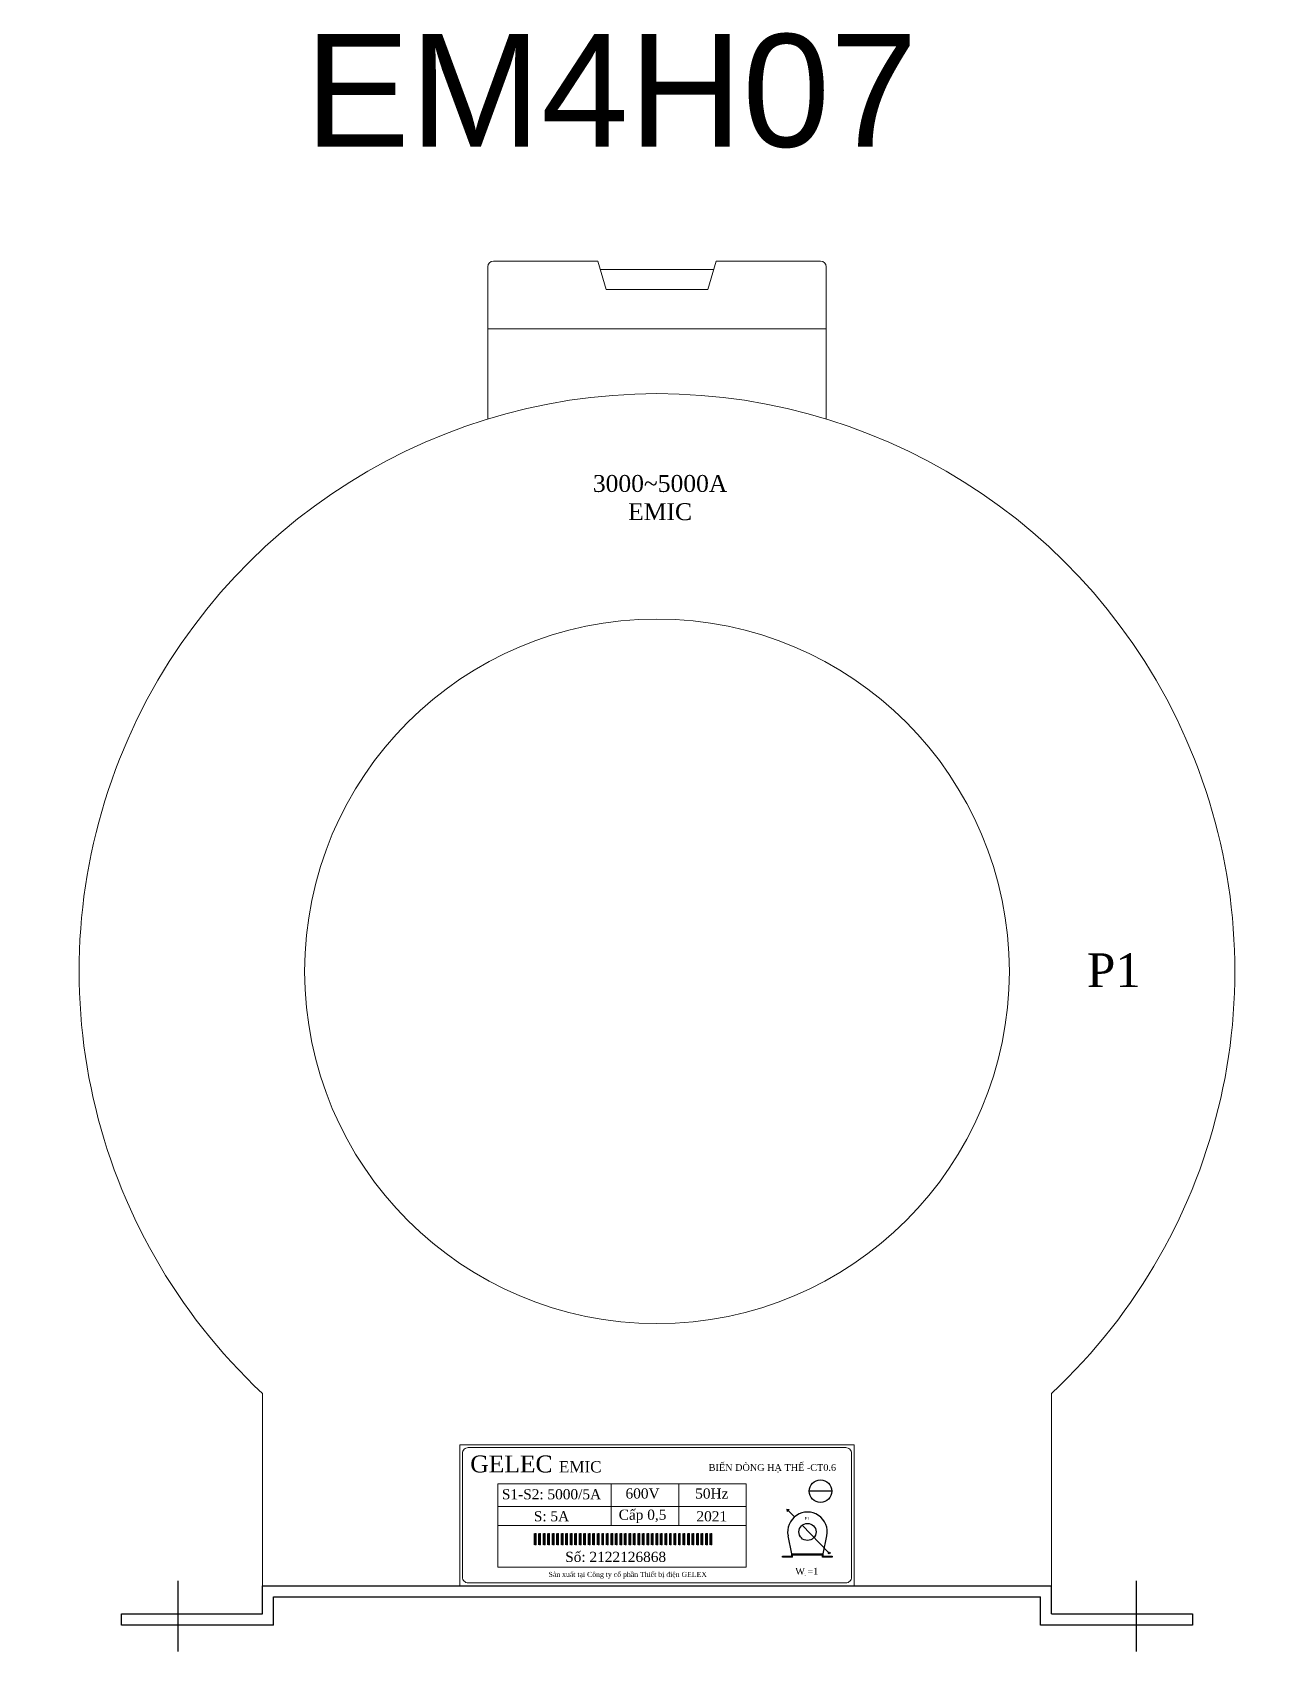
# Model space of a CAD drawing. Header units: millimetres. Extents: x 132 to 1466, y 138 to 426.
# Drawn here: x 1244 to 1465.6, y 138.4 to 425.7 of the extents above; entities that cross this region are included whole.
import ezdxf

# ---------------------------------------------------------------- set-up
doc = ezdxf.new("R2010")
doc.units = ezdxf.units.MM
doc.styles.add('THIÊN1', font='times.ttf')

msp = doc.modelspace()

# ---------------------------------------------------------------- texts
at = {"color": 7, "insert": (1346.64, 415.3), "char_height": 20, "attachment_point": 5}
msp.add_mtext('{\\fArial|b0|i0|c0|p34;EM4H07}', dxfattribs=at)

# ---------------------------------------------------------------- blocks, each defined once
blk = doc.blocks.new('*U412')
at = {"lineweight": 9}
for p, q in [((-29, 23.5), (-10.5, 23.5)), ((-9, 18.5), (-10.5, 23.5)), ((9, 18.5), (10.5, 23.5)), ((10.5, 23.5), (29, 23.5)), ((-30, 22.5), (-30, 11.5)), ((-10.05, 22), (10.05, 22)), ((30, 22.5), (30, 11.5)), ((-9, 18.5), (9, 18.5)), ((-30, 11.5), (30, 11.5)), ((-21.81, -202.27), (-21.81, -204.27)), ((-21.81, -202.27), (-21.81, -204.27)), ((-21.64, -202.27), (-21.64, -204.27)), ((-21.62, -202.27), (-21.62, -204.27)), ((-21.59, -202.27), (-21.59, -204.27)), ((-21.56, -202.27), (-21.56, -204.27)), ((-21.53, -202.27), (-21.53, -204.27)), ((-21.5, -202.27), (-21.5, -204.27)), ((-21.48, -204.27), (-21.48, -202.27)), ((-21.01, -202.27), (-21.01, -204.27)), ((-21.01, -202.27), (-21.01, -204.27)), ((-20.84, -202.27), (-20.84, -204.27)), ((-20.82, -202.27), (-20.82, -204.27)), ((-20.79, -202.27), (-20.79, -204.27)), ((-20.76, -202.27), (-20.76, -204.27)), ((-20.73, -202.27), (-20.73, -204.27)), ((-20.7, -202.27), (-20.7, -204.27)), ((-20.68, -204.27), (-20.68, -202.27)), ((-20.21, -202.27), (-20.21, -204.27)), ((-20.21, -202.27), (-20.21, -204.27)), ((-20.04, -202.27), (-20.04, -204.27)), ((-20.02, -202.27), (-20.02, -204.27)), ((-19.99, -202.27), (-19.99, -204.27)), ((-19.96, -202.27), (-19.96, -204.27)), ((-19.93, -202.27), (-19.93, -204.27)), ((-19.9, -202.27), (-19.9, -204.27)), ((-19.88, -204.27), (-19.88, -202.27)), ((-19.41, -202.27), (-19.41, -204.27)), ((-19.41, -202.27), (-19.41, -204.27)), ((-19.24, -202.27), (-19.24, -204.27)), ((-19.22, -202.27), (-19.22, -204.27)), ((-19.19, -202.27), (-19.19, -204.27)), ((-19.16, -202.27), (-19.16, -204.27)), ((-19.13, -202.27), (-19.13, -204.27)), ((-19.1, -202.27), (-19.1, -204.27)), ((-19.08, -204.27), (-19.08, -202.27)), ((-18.61, -202.27), (-18.61, -204.27)), ((-18.61, -202.27), (-18.61, -204.27)), ((-18.44, -202.27), (-18.44, -204.27)), ((-18.42, -202.27), (-18.42, -204.27)), ((-18.39, -202.27), (-18.39, -204.27)), ((-18.36, -202.27), (-18.36, -204.27)), ((-18.33, -202.27), (-18.33, -204.27)), ((-18.3, -202.27), (-18.3, -204.27)), ((-18.28, -204.27), (-18.28, -202.27)), ((-17.81, -202.27), (-17.81, -204.27)), ((-17.81, -202.27), (-17.81, -204.27)), ((-17.64, -202.27), (-17.64, -204.27)), ((-17.62, -202.27), (-17.62, -204.27)), ((-17.59, -202.27), (-17.59, -204.27)), ((-17.56, -202.27), (-17.56, -204.27)), ((-17.53, -202.27), (-17.53, -204.27)), ((-17.5, -202.27), (-17.5, -204.27)), ((-17.48, -204.27), (-17.48, -202.27)), ((-17.01, -202.27), (-17.01, -204.27)), ((-17.01, -202.27), (-17.01, -204.27)), ((-16.84, -202.27), (-16.84, -204.27)), ((-16.82, -202.27), (-16.82, -204.27)), ((-16.79, -202.27), (-16.79, -204.27)), ((-16.76, -202.27), (-16.76, -204.27)), ((-16.73, -202.27), (-16.73, -204.27)), ((-16.7, -202.27), (-16.7, -204.27)), ((-16.68, -204.27), (-16.68, -202.27)), ((-16.21, -202.27), (-16.21, -204.27)), ((-16.21, -202.27), (-16.21, -204.27)), ((-16.04, -202.27), (-16.04, -204.27)), ((-16.02, -202.27), (-16.02, -204.27)), ((-15.99, -202.27), (-15.99, -204.27)), ((-15.96, -202.27), (-15.96, -204.27)), ((-15.93, -202.27), (-15.93, -204.27)), ((-15.9, -202.27), (-15.9, -204.27)), ((-15.88, -204.27), (-15.88, -202.27)), ((-15.41, -202.27), (-15.41, -204.27)), ((-15.41, -202.27), (-15.41, -204.27)), ((-15.24, -202.27), (-15.24, -204.27)), ((-15.22, -202.27), (-15.22, -204.27)), ((-15.19, -202.27), (-15.19, -204.27)), ((-15.16, -202.27), (-15.16, -204.27)), ((-15.13, -202.27), (-15.13, -204.27)), ((-15.1, -202.27), (-15.1, -204.27)), ((-15.08, -204.27), (-15.08, -202.27)), ((-14.61, -202.27), (-14.61, -204.27)), ((-14.61, -202.27), (-14.61, -204.27)), ((-14.44, -202.27), (-14.44, -204.27)), ((-14.42, -202.27), (-14.42, -204.27)), ((-14.39, -202.27), (-14.39, -204.27)), ((-14.36, -202.27), (-14.36, -204.27)), ((-14.33, -202.27), (-14.33, -204.27)), ((-14.3, -202.27), (-14.3, -204.27)), ((-14.28, -204.27), (-14.28, -202.27)), ((-13.81, -202.27), (-13.81, -204.27)), ((-13.81, -202.27), (-13.81, -204.27)), ((-13.64, -202.27), (-13.64, -204.27)), ((-13.62, -202.27), (-13.62, -204.27)), ((-13.59, -202.27), (-13.59, -204.27)), ((-13.56, -202.27), (-13.56, -204.27)), ((-13.53, -202.27), (-13.53, -204.27)), ((-13.5, -202.27), (-13.5, -204.27)), ((-13.48, -204.27), (-13.48, -202.27)), ((-13.01, -202.27), (-13.01, -204.27)), ((-13.01, -202.27), (-13.01, -204.27)), ((-12.84, -202.27), (-12.84, -204.27)), ((-12.82, -202.27), (-12.82, -204.27)), ((-12.79, -202.27), (-12.79, -204.27)), ((-12.76, -202.27), (-12.76, -204.27)), ((-12.73, -202.27), (-12.73, -204.27)), ((-12.7, -202.27), (-12.7, -204.27)), ((-12.68, -204.27), (-12.68, -202.27)), ((-12.21, -202.27), (-12.21, -204.27)), ((-12.21, -202.27), (-12.21, -204.27)), ((-12.04, -202.27), (-12.04, -204.27)), ((-12.02, -202.27), (-12.02, -204.27)), ((-11.99, -202.27), (-11.99, -204.27)), ((-11.96, -202.27), (-11.96, -204.27)), ((-11.93, -202.27), (-11.93, -204.27)), ((-11.9, -202.27), (-11.9, -204.27)), ((-11.88, -204.27), (-11.88, -202.27)), ((-11.41, -202.27), (-11.41, -204.27)), ((-11.41, -202.27), (-11.41, -204.27)), ((-11.24, -202.27), (-11.24, -204.27)), ((-11.22, -202.27), (-11.22, -204.27)), ((-11.19, -202.27), (-11.19, -204.27)), ((-11.16, -202.27), (-11.16, -204.27)), ((-11.13, -202.27), (-11.13, -204.27)), ((-11.1, -202.27), (-11.1, -204.27)), ((-11.08, -204.27), (-11.08, -202.27)), ((-10.61, -202.27), (-10.61, -204.27)), ((-10.61, -202.27), (-10.61, -204.27)), ((-10.44, -202.27), (-10.44, -204.27)), ((-10.42, -202.27), (-10.42, -204.27)), ((-10.39, -202.27), (-10.39, -204.27)), ((-10.36, -202.27), (-10.36, -204.27)), ((-10.33, -202.27), (-10.33, -204.27)), ((-10.3, -202.27), (-10.3, -204.27)), ((-10.28, -204.27), (-10.28, -202.27)), ((-9.81, -202.27), (-9.81, -204.27)), ((-9.81, -202.27), (-9.81, -204.27)), ((-9.64, -202.27), (-9.64, -204.27)), ((-9.62, -202.27), (-9.62, -204.27)), ((-9.59, -202.27), (-9.59, -204.27)), ((-9.56, -202.27), (-9.56, -204.27)), ((-9.53, -202.27), (-9.53, -204.27)), ((-9.5, -202.27), (-9.5, -204.27)), ((-9.48, -204.27), (-9.48, -202.27)), ((-9.01, -202.27), (-9.01, -204.27)), ((-9.01, -202.27), (-9.01, -204.27)), ((-8.84, -202.27), (-8.84, -204.27)), ((-8.82, -202.27), (-8.82, -204.27)), ((-8.79, -202.27), (-8.79, -204.27)), ((-8.76, -202.27), (-8.76, -204.27)), ((-8.73, -202.27), (-8.73, -204.27)), ((-8.7, -202.27), (-8.7, -204.27)), ((-8.68, -204.27), (-8.68, -202.27)), ((-8.21, -202.27), (-8.21, -204.27)), ((-8.21, -202.27), (-8.21, -204.27)), ((-8.04, -202.27), (-8.04, -204.27)), ((-8.02, -202.27), (-8.02, -204.27)), ((-7.99, -202.27), (-7.99, -204.27)), ((-7.96, -202.27), (-7.96, -204.27)), ((-7.93, -202.27), (-7.93, -204.27)), ((-7.9, -202.27), (-7.9, -204.27)), ((-7.88, -204.27), (-7.88, -202.27)), ((-7.41, -202.27), (-7.41, -204.27)), ((-7.41, -202.27), (-7.41, -204.27)), ((-7.24, -202.27), (-7.24, -204.27)), ((-7.22, -202.27), (-7.22, -204.27)), ((-7.19, -202.27), (-7.19, -204.27)), ((-7.16, -202.27), (-7.16, -204.27)), ((-7.13, -202.27), (-7.13, -204.27)), ((-7.1, -202.27), (-7.1, -204.27)), ((-7.08, -204.27), (-7.08, -202.27)), ((-6.61, -202.27), (-6.61, -204.27)), ((-6.61, -202.27), (-6.61, -204.27)), ((-6.44, -202.27), (-6.44, -204.27)), ((-6.42, -202.27), (-6.42, -204.27)), ((-6.39, -202.27), (-6.39, -204.27)), ((-6.36, -202.27), (-6.36, -204.27)), ((-6.33, -202.27), (-6.33, -204.27)), ((-6.3, -202.27), (-6.3, -204.27)), ((-6.28, -204.27), (-6.28, -202.27)), ((-5.81, -202.27), (-5.81, -204.27)), ((-5.81, -202.27), (-5.81, -204.27)), ((-5.64, -202.27), (-5.64, -204.27)), ((-5.62, -202.27), (-5.62, -204.27)), ((-5.59, -202.27), (-5.59, -204.27)), ((-5.56, -202.27), (-5.56, -204.27)), ((-5.53, -202.27), (-5.53, -204.27)), ((-5.5, -202.27), (-5.5, -204.27)), ((-5.48, -204.27), (-5.48, -202.27)), ((-5.01, -202.27), (-5.01, -204.27)), ((-5.01, -202.27), (-5.01, -204.27)), ((-4.84, -202.27), (-4.84, -204.27)), ((-4.82, -202.27), (-4.82, -204.27)), ((-4.79, -202.27), (-4.79, -204.27)), ((-4.76, -202.27), (-4.76, -204.27)), ((-4.73, -202.27), (-4.73, -204.27)), ((-4.7, -202.27), (-4.7, -204.27)), ((-4.68, -204.27), (-4.68, -202.27)), ((-4.21, -202.27), (-4.21, -204.27)), ((-4.21, -202.27), (-4.21, -204.27)), ((-4.04, -202.27), (-4.04, -204.27)), ((-4.02, -202.27), (-4.02, -204.27)), ((-3.99, -202.27), (-3.99, -204.27)), ((-3.96, -202.27), (-3.96, -204.27)), ((-3.93, -202.27), (-3.93, -204.27)), ((-3.9, -202.27), (-3.9, -204.27)), ((-3.88, -204.27), (-3.88, -202.27)), ((-3.41, -202.27), (-3.41, -204.27)), ((-3.41, -202.27), (-3.41, -204.27)), ((-3.24, -202.27), (-3.24, -204.27)), ((-3.22, -202.27), (-3.22, -204.27)), ((-3.19, -202.27), (-3.19, -204.27)), ((-3.16, -202.27), (-3.16, -204.27)), ((-3.13, -202.27), (-3.13, -204.27)), ((-3.1, -202.27), (-3.1, -204.27)), ((-3.08, -204.27), (-3.08, -202.27)), ((-2.61, -202.27), (-2.61, -204.27)), ((-2.61, -202.27), (-2.61, -204.27)), ((-2.44, -202.27), (-2.44, -204.27)), ((-2.42, -202.27), (-2.42, -204.27)), ((-2.39, -202.27), (-2.39, -204.27)), ((-2.36, -202.27), (-2.36, -204.27)), ((-2.33, -202.27), (-2.33, -204.27)), ((-2.3, -202.27), (-2.3, -204.27)), ((-2.28, -204.27), (-2.28, -202.27)), ((-1.81, -202.27), (-1.81, -204.27)), ((-1.81, -202.27), (-1.81, -204.27)), ((-1.64, -202.27), (-1.64, -204.27)), ((-1.62, -202.27), (-1.62, -204.27)), ((-1.59, -202.27), (-1.59, -204.27)), ((-1.56, -202.27), (-1.56, -204.27)), ((-1.53, -202.27), (-1.53, -204.27)), ((-1.5, -202.27), (-1.5, -204.27)), ((-1.48, -204.27), (-1.48, -202.27)), ((-1.01, -202.27), (-1.01, -204.27)), ((-1.01, -202.27), (-1.01, -204.27)), ((-0.84, -202.27), (-0.84, -204.27)), ((-0.82, -202.27), (-0.82, -204.27)), ((-0.79, -202.27), (-0.79, -204.27)), ((-0.76, -202.27), (-0.76, -204.27)), ((-0.73, -202.27), (-0.73, -204.27)), ((-0.7, -202.27), (-0.7, -204.27)), ((-0.68, -204.27), (-0.68, -202.27)), ((-0.21, -202.27), (-0.21, -204.27)), ((-0.21, -202.27), (-0.21, -204.27)), ((-0.04, -202.27), (-0.04, -204.27)), ((-0.02, -202.27), (-0.02, -204.27)), ((0.01, -202.27), (0.01, -204.27)), ((0.04, -202.27), (0.04, -204.27)), ((0.07, -202.27), (0.07, -204.27)), ((0.1, -202.27), (0.1, -204.27)), ((0.12, -204.27), (0.12, -202.27)), ((0.59, -202.27), (0.59, -204.27)), ((0.59, -202.27), (0.59, -204.27)), ((0.76, -202.27), (0.76, -204.27)), ((0.78, -202.27), (0.78, -204.27)), ((0.81, -202.27), (0.81, -204.27)), ((0.84, -202.27), (0.84, -204.27)), ((0.87, -202.27), (0.87, -204.27)), ((0.9, -202.27), (0.9, -204.27)), ((0.92, -204.27), (0.92, -202.27)), ((1.39, -202.27), (1.39, -204.27)), ((1.39, -202.27), (1.39, -204.27)), ((1.56, -202.27), (1.56, -204.27)), ((1.58, -202.27), (1.58, -204.27)), ((1.61, -202.27), (1.61, -204.27)), ((1.64, -202.27), (1.64, -204.27)), ((1.67, -202.27), (1.67, -204.27)), ((1.7, -202.27), (1.7, -204.27)), ((1.72, -204.27), (1.72, -202.27)), ((2.19, -202.27), (2.19, -204.27)), ((2.19, -202.27), (2.19, -204.27)), ((2.36, -202.27), (2.36, -204.27)), ((2.38, -202.27), (2.38, -204.27)), ((2.41, -202.27), (2.41, -204.27)), ((2.44, -202.27), (2.44, -204.27)), ((2.47, -202.27), (2.47, -204.27)), ((2.5, -202.27), (2.5, -204.27)), ((2.52, -204.27), (2.52, -202.27)), ((2.99, -202.27), (2.99, -204.27)), ((2.99, -202.27), (2.99, -204.27)), ((3.16, -202.27), (3.16, -204.27)), ((3.18, -202.27), (3.18, -204.27)), ((3.21, -202.27), (3.21, -204.27)), ((3.24, -202.27), (3.24, -204.27)), ((3.27, -202.27), (3.27, -204.27)), ((3.3, -202.27), (3.3, -204.27)), ((3.32, -204.27), (3.32, -202.27)), ((3.79, -202.27), (3.79, -204.27)), ((3.79, -202.27), (3.79, -204.27)), ((3.96, -202.27), (3.96, -204.27)), ((3.98, -202.27), (3.98, -204.27)), ((4.01, -202.27), (4.01, -204.27)), ((4.04, -202.27), (4.04, -204.27)), ((4.07, -202.27), (4.07, -204.27)), ((4.1, -202.27), (4.1, -204.27)), ((4.12, -204.27), (4.12, -202.27)), ((4.59, -202.27), (4.59, -204.27)), ((4.59, -202.27), (4.59, -204.27)), ((4.76, -202.27), (4.76, -204.27)), ((4.78, -202.27), (4.78, -204.27)), ((4.81, -202.27), (4.81, -204.27)), ((4.84, -202.27), (4.84, -204.27)), ((4.87, -202.27), (4.87, -204.27)), ((4.9, -202.27), (4.9, -204.27)), ((4.92, -204.27), (4.92, -202.27)), ((5.39, -202.27), (5.39, -204.27)), ((5.39, -202.27), (5.39, -204.27)), ((5.56, -202.27), (5.56, -204.27)), ((5.58, -202.27), (5.58, -204.27)), ((5.61, -202.27), (5.61, -204.27)), ((5.64, -202.27), (5.64, -204.27)), ((5.67, -202.27), (5.67, -204.27)), ((5.7, -202.27), (5.7, -204.27)), ((5.72, -204.27), (5.72, -202.27)), ((6.19, -202.27), (6.19, -204.27)), ((6.19, -202.27), (6.19, -204.27)), ((6.36, -202.27), (6.36, -204.27)), ((6.38, -202.27), (6.38, -204.27)), ((6.41, -202.27), (6.41, -204.27)), ((6.44, -202.27), (6.44, -204.27)), ((6.47, -202.27), (6.47, -204.27)), ((6.5, -202.27), (6.5, -204.27)), ((6.52, -204.27), (6.52, -202.27)), ((6.99, -202.27), (6.99, -204.27)), ((6.99, -202.27), (6.99, -204.27)), ((7.16, -202.27), (7.16, -204.27)), ((7.18, -202.27), (7.18, -204.27)), ((7.21, -202.27), (7.21, -204.27)), ((7.24, -202.27), (7.24, -204.27)), ((7.27, -202.27), (7.27, -204.27)), ((7.3, -202.27), (7.3, -204.27)), ((7.32, -204.27), (7.32, -202.27)), ((7.79, -202.27), (7.79, -204.27)), ((7.79, -202.27), (7.79, -204.27)), ((7.96, -202.27), (7.96, -204.27)), ((7.98, -202.27), (7.98, -204.27)), ((8.01, -202.27), (8.01, -204.27)), ((8.04, -202.27), (8.04, -204.27)), ((8.07, -202.27), (8.07, -204.27)), ((8.1, -202.27), (8.1, -204.27)), ((8.12, -204.27), (8.12, -202.27)), ((8.59, -202.27), (8.59, -204.27)), ((8.59, -202.27), (8.59, -204.27)), ((8.76, -202.27), (8.76, -204.27)), ((8.78, -202.27), (8.78, -204.27)), ((8.81, -202.27), (8.81, -204.27)), ((8.84, -202.27), (8.84, -204.27)), ((8.87, -202.27), (8.87, -204.27)), ((8.9, -202.27), (8.9, -204.27)), ((8.92, -204.27), (8.92, -202.27)), ((9.39, -202.27), (9.39, -204.27)), ((9.39, -202.27), (9.39, -204.27)), ((9.56, -202.27), (9.56, -204.27)), ((9.58, -202.27), (9.58, -204.27)), ((9.61, -202.27), (9.61, -204.27)), ((9.64, -202.27), (9.64, -204.27)), ((9.67, -202.27), (9.67, -204.27)), ((9.7, -202.27), (9.7, -204.27)), ((9.72, -204.27), (9.72, -202.27))]:
    blk.add_line(p, q, dxfattribs=at)
at = {"color": 1, "lineweight": 9}
for p, q in [((-30, -4.49), (-30, 11.5)), ((30, 11.5), (30, -4.49)), ((-70, -211.5), (-70, -177.37)), ((70, -211.5), (70, -177.37))]:
    blk.add_line(p, q, dxfattribs=at)
at = {"color": 251, "lineweight": 9}
for p, q in [((-8.13, -193.42), (-8.13, -200.82)), ((3.85, -193.42), (3.85, -200.82)), ((-28.24, -197.46), (15.83, -197.46)), ((-28.24, -200.82), (15.83, -200.82))]:
    blk.add_line(p, q, dxfattribs=at)
for p, q in [((30.99, -194.75), (26.99, -194.75)), ((23.05, -197.94), (23.43, -197.99)), ((23.05, -197.94), (23.1, -198.32)), ((23.1, -198.32), (23.28, -198.17)), ((23.43, -197.99), (23.28, -198.17)), ((23.28, -198.17), (24.38, -199.31)), ((25.77, -200.75), (30.45, -205.59)), ((23.89, -205.88), (23.24, -202.66)), ((29.49, -205.88), (30.14, -202.66)), ((23.89, -206.28), (23.89, -205.88)), ((23.89, -205.88), (29.49, -205.88)), ((24.05, -206.44), (24.05, -206.04)), ((24.05, -206.04), (29.33, -206.04)), ((29.33, -206.44), (29.33, -206.04)), ((29.49, -206.28), (29.49, -205.88))]:
    blk.add_line(p, q)
at = {"color": 54}
for p, q in [((-85, -210.66), (-85, -223.2)), ((-70, -216.5), (-70, -211.5)), ((-70, -211.5), (70, -211.5)), ((-35, -211.5), (35, -211.5)), ((-35, -211.5), (35, -211.5)), ((70, -216.5), (70, -211.5)), ((85, -210.66), (85, -223.2)), ((-68, -218.5), (-68, -213.5)), ((-68, -213.5), (68, -213.5)), ((68, -218.5), (68, -213.5))]:
    blk.add_line(p, q, dxfattribs=at)
at = {"color": 251, "lineweight": 9}
for points in [[(-35, -211.5), (35, -211.5), (35, -186.5), (-35, -186.5)], [(-28.24, -208.22), (15.83, -208.22), (15.83, -193.42), (-28.24, -193.42)]]:
    blk.add_lwpolyline(points, close=True, dxfattribs=at)
blk.add_lwpolyline([(-33.5, -211), (33.5, -211, 0.414214), (34.5, -210), (34.5, -188, 0.414214), (33.5, -187), (-33.5, -187, 0.414214), (-34.5, -188), (-34.5, -210, 0.414214)], format="xyb", close=True, dxfattribs=at)
at = {"lineweight": 9}
for points in [[(-21.66, -204.27), (-21.46, -204.27), (-21.46, -202.27), (-21.66, -202.27)], [(-20.86, -204.27), (-20.66, -204.27), (-20.66, -202.27), (-20.86, -202.27)], [(-20.06, -204.27), (-19.86, -204.27), (-19.86, -202.27), (-20.06, -202.27)], [(-19.26, -204.27), (-19.06, -204.27), (-19.06, -202.27), (-19.26, -202.27)], [(-18.46, -204.27), (-18.26, -204.27), (-18.26, -202.27), (-18.46, -202.27)], [(-17.66, -204.27), (-17.46, -204.27), (-17.46, -202.27), (-17.66, -202.27)], [(-16.86, -204.27), (-16.66, -204.27), (-16.66, -202.27), (-16.86, -202.27)], [(-16.06, -204.27), (-15.86, -204.27), (-15.86, -202.27), (-16.06, -202.27)], [(-15.26, -204.27), (-15.06, -204.27), (-15.06, -202.27), (-15.26, -202.27)], [(-14.46, -204.27), (-14.26, -204.27), (-14.26, -202.27), (-14.46, -202.27)], [(-13.66, -204.27), (-13.46, -204.27), (-13.46, -202.27), (-13.66, -202.27)], [(-12.86, -204.27), (-12.66, -204.27), (-12.66, -202.27), (-12.86, -202.27)], [(-12.06, -204.27), (-11.86, -204.27), (-11.86, -202.27), (-12.06, -202.27)], [(-11.26, -204.27), (-11.06, -204.27), (-11.06, -202.27), (-11.26, -202.27)], [(-10.46, -204.27), (-10.26, -204.27), (-10.26, -202.27), (-10.46, -202.27)], [(-9.66, -204.27), (-9.46, -204.27), (-9.46, -202.27), (-9.66, -202.27)], [(-8.86, -204.27), (-8.66, -204.27), (-8.66, -202.27), (-8.86, -202.27)], [(-8.06, -204.27), (-7.86, -204.27), (-7.86, -202.27), (-8.06, -202.27)], [(-7.26, -204.27), (-7.06, -204.27), (-7.06, -202.27), (-7.26, -202.27)], [(-6.46, -204.27), (-6.26, -204.27), (-6.26, -202.27), (-6.46, -202.27)], [(-5.66, -204.27), (-5.46, -204.27), (-5.46, -202.27), (-5.66, -202.27)], [(-4.86, -204.27), (-4.66, -204.27), (-4.66, -202.27), (-4.86, -202.27)], [(-4.06, -204.27), (-3.86, -204.27), (-3.86, -202.27), (-4.06, -202.27)], [(-3.26, -204.27), (-3.06, -204.27), (-3.06, -202.27), (-3.26, -202.27)], [(-2.46, -204.27), (-2.26, -204.27), (-2.26, -202.27), (-2.46, -202.27)], [(-1.66, -204.27), (-1.46, -204.27), (-1.46, -202.27), (-1.66, -202.27)], [(-0.86, -204.27), (-0.66, -204.27), (-0.66, -202.27), (-0.86, -202.27)], [(-0.06, -204.27), (0.14, -204.27), (0.14, -202.27), (-0.06, -202.27)], [(0.74, -204.27), (0.94, -204.27), (0.94, -202.27), (0.74, -202.27)], [(1.54, -204.27), (1.74, -204.27), (1.74, -202.27), (1.54, -202.27)], [(2.34, -204.27), (2.54, -204.27), (2.54, -202.27), (2.34, -202.27)], [(3.14, -204.27), (3.34, -204.27), (3.34, -202.27), (3.14, -202.27)], [(3.94, -204.27), (4.14, -204.27), (4.14, -202.27), (3.94, -202.27)], [(4.74, -204.27), (4.94, -204.27), (4.94, -202.27), (4.74, -202.27)], [(5.54, -204.27), (5.74, -204.27), (5.74, -202.27), (5.54, -202.27)], [(6.34, -204.27), (6.54, -204.27), (6.54, -202.27), (6.34, -202.27)], [(7.14, -204.27), (7.34, -204.27), (7.34, -202.27), (7.14, -202.27)], [(7.94, -204.27), (8.14, -204.27), (8.14, -202.27), (7.94, -202.27)], [(8.74, -204.27), (8.94, -204.27), (8.94, -202.27), (8.74, -202.27)], [(9.54, -204.27), (9.74, -204.27), (9.74, -202.27), (9.54, -202.27)]]:
    blk.add_lwpolyline(points, close=True, dxfattribs=at)
for points in [[(24.05, -206.44), (22.29, -206.44), (22.29, -206.28), (23.89, -206.28)], [(29.49, -206.28), (31.09, -206.28), (31.09, -206.44), (29.33, -206.44)]]:
    blk.add_lwpolyline(points)
at = {"color": 54}
for points in [[(-68, -218.5), (-95, -218.5), (-95, -216.5), (-70, -216.5)], [(70, -216.5), (95, -216.5), (95, -218.5), (68, -218.5)]]:
    blk.add_lwpolyline(points, dxfattribs=at)
at = {"color": 1, "lineweight": 9}
blk.add_circle((0, -102.5), 62.5, dxfattribs=at)
for centre, radius in [((28.99, -194.75), 2), ((26.69, -201.96), 1.52), ((30.56, -205.7), 0.16)]:
    blk.add_circle(centre, radius)
at = {"lineweight": 9}
for centre, start, end in [((-29, 22.5), 90, 180), ((29, 22.5), 0, 90)]:
    blk.add_arc(centre, 1, start, end, dxfattribs=at)
at = {"color": 1, "lineweight": 9}
blk.add_arc((0, -102.5), 102.5, 313.0728, 226.9272, dxfattribs=at)
blk.add_arc((26.69, -201.96), 3.52, 348.5926, 191.4074)
at = {"color": 1, "attachment_point": 5, "style": 'THIÊN1'}
for s, insert, char_height, width in [('3000~5000A\\PEMIC', (0.55, -18.46), 3, 120.4355), ('P1', (81.05, -102.3), 6, 240.871)]:
    blk.add_mtext(s, dxfattribs=dict(at, insert=insert, char_height=char_height, width=width))
at = {"attachment_point": 5, "style": 'THIÊN1'}
for s, insert, char_height, width in [('GELEC {\\H0.6667x;EMIC}', (-21.48, -189.93), 3, 120.4355), ('BIẾN DÒNG HẠ THẾ -CT0.6', (20.47, -190.68), 1.2, 72.2613), ('S1-S2: 5000/5A', (-18.71, -195.3), 1.8, 72.2613), ('600V', (-2.56, -195.16), 1.8, 72.2613), ('50Hz', (9.72, -195.16), 1.8, 72.2613), ('Cấp 0,5', (-2.56, -199.2), 1.8, 72.2613), ('S: 5A', (-18.71, -199.2), 1.8, 72.2613), ('2021', (9.72, -199.2), 1.8, 72.2613), ('P1', (26.64, -199.57), 0.48, 19.2697), ('Số: 2122126868', (-7.33, -206.41), 1.8, 72.2613), ('Sản xuất tại Công ty cổ phần Thiết bị điện GELEX', (-5.19, -209.65), 0.9, 54.196), ('\\pi-3.6,l3.6,t3.6;W =1', (26.57, -208.95), 1.2, 72.2613), ('1', (26.31, -209.46), 0.36, 21.6784)]:
    blk.add_mtext(s, dxfattribs=dict(at, insert=insert, char_height=char_height, width=width))

# ---------------------------------------------------------------- block references
msp.add_blockref('*U412', (1354.76, 361.64))

msp.set_redraw_order([(e.dxf.handle, doc.entitydb.next_handle()) for e in msp.query("TEXT MTEXT ATTDEF DIMENSION ARC_DIMENSION")])  # texts and dimensions are drawn at this point

doc.saveas('drawing.dxf')
